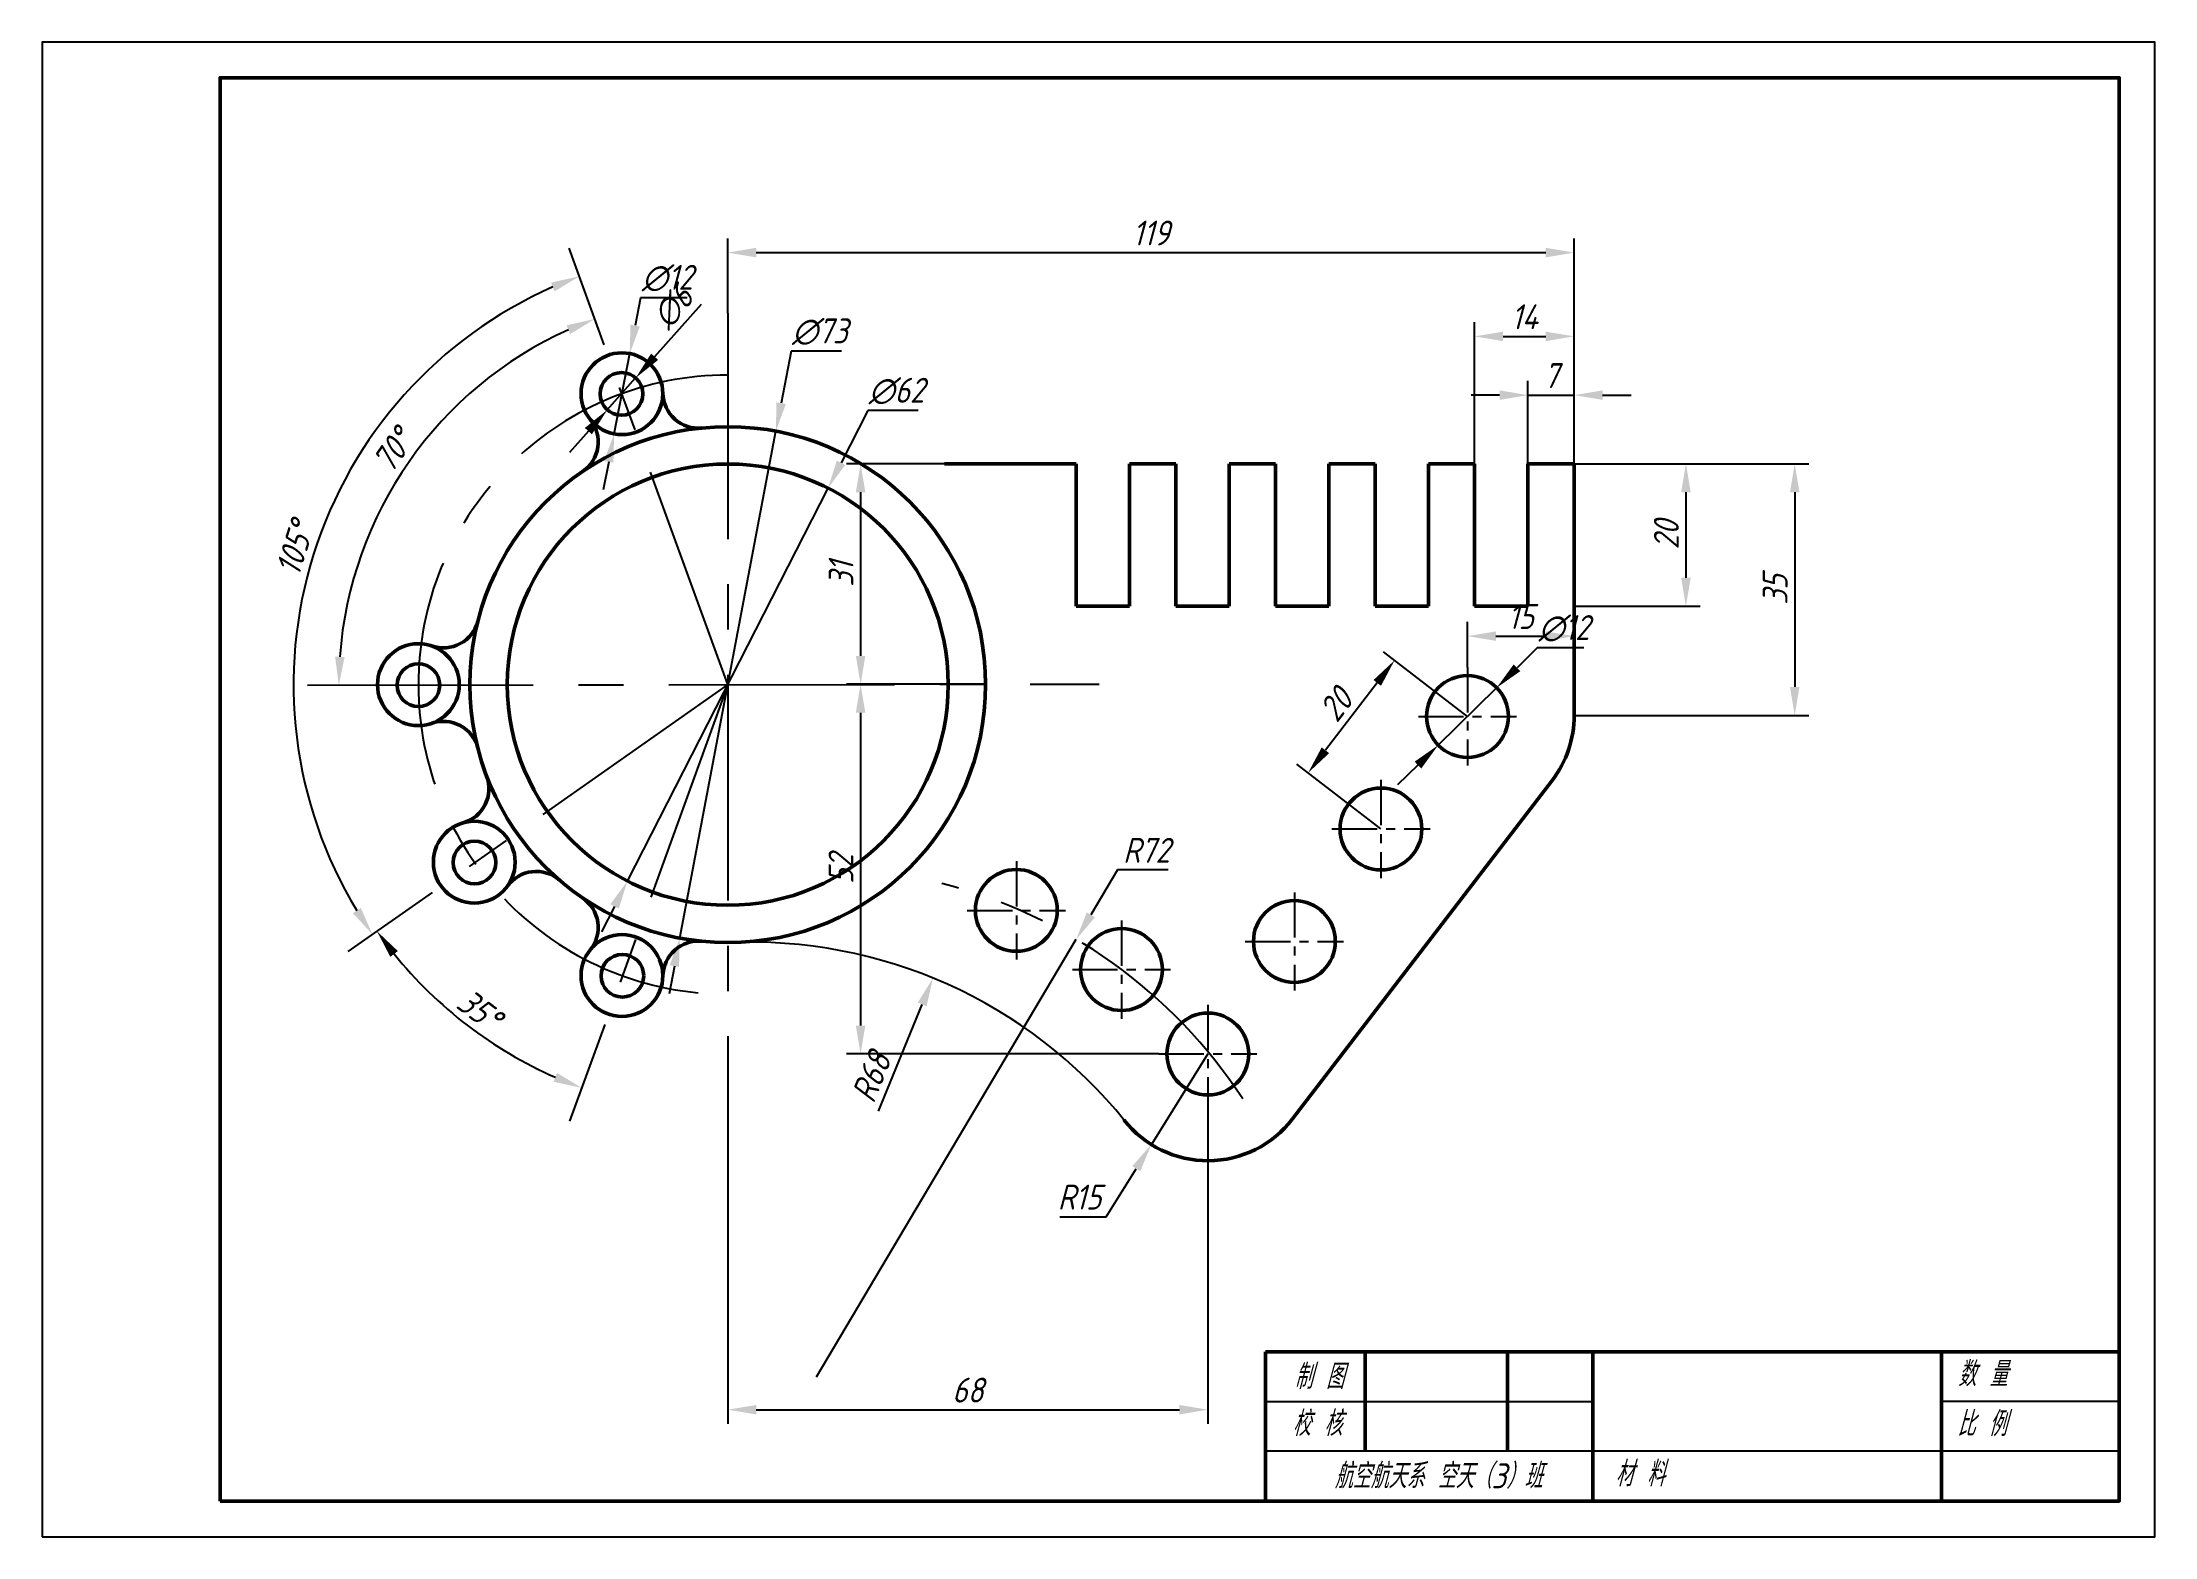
# Model space of a CAD drawing. Header units: millimetres. Extents: x 1 to 2971, y 6 to 1476.
# Drawn here: x 892 to 1189, y 5.6 to 215.6 of the extents above; entities that cross this region are included whole.
import ezdxf

# ---------------------------------------------------------------- set-up
doc = ezdxf.new("R2010")
doc.units = ezdxf.units.MM
doc.linetypes.add('CENTER', pattern=[50.8, 31.75, -6.35, 6.35, -6.35])
for name, color, linetype, lineweight in [('尺寸标注', 7, 'Continuous', 25), ('文字标注', 7, 'Continuous', 25), ('点画线', 1, 'CENTER', 25), ('粗实线', 7, 'Continuous', 50), ('细实线', 3, 'Continuous', 25)]:
    doc.layers.add(name, color=color, linetype=linetype, lineweight=lineweight)
doc.styles.add('国标汉字', font='gbeitc.shx', dxfattribs={"height": 3.5, "bigfont": 'gbcbig.shx'})

msp = doc.modelspace()

# ---------------------------------------------------------------- texts
at = {"layer": '尺寸标注', "char_height": 3.5, "attachment_point": 5, "style": '国标汉字'}
for s, insert in [('119', (1047.85, 188.84)), ('∅12', (979.86, 182.5)), ('14', (1100.35, 177.07)), ('∅73', (1001.3, 174.97)), ('7', (1104.1, 168.81)), ('∅62', (1012.08, 166.63)), ('15', (1099.85, 134.95)), ('∅12', (1105.93, 133.29)), ('R72', (1047.21, 102.1)), ('R15', (1037.8, 53.37)), ('68', (1022.1, 26.25))]:
    msp.add_mtext(s, dxfattribs=dict(at, insert=insert))
for s, insert, rotation in [('∅6', (980.62, 178.47), 48.296), ('70°', (941.28, 158.28), 55.0428), ('105°', (927.48, 144.52), 72.5428), ('20', (1120.31, 146.42), 90), ('31', (1004.28, 140.92), 90), ('35', (1135.6, 138.74), 90), ('20', (1073.84, 122.57), 52.4205), ('52', (1004.27, 99.46), 90), ('35°', (953.4, 79.69), 322.5856), ('R68', (1008.53, 70.23), 67.746)]:
    msp.add_mtext(s, dxfattribs=dict(at, insert=insert, rotation=rotation))
at = {"layer": '文字标注', "style": '国标汉字'}
for s, p in [('制 图', (1068.01, 26.41)), ('数 量', (1161.29, 26.76)), ('校 核', (1067.74, 19.81)), ('比 例', (1161.18, 19.77)), ('航空航天系 空天（3）班', (1073.64, 12.45)), ('材 料', (1113.12, 12.74))]:
    msp.add_text(s, height=3.5, dxfattribs=at).set_placement(p)

# ---------------------------------------------------------------- linework, layer by layer
at = {"layer": '尺寸标注'}
for p, q in [((988.35, 177.58), (988.35, 188.09)), ((1107.35, 156.42), (1107.35, 188.09)), ((992.35, 186.09), (1103.35, 186.09)), ((976.09, 179.75), (975.33, 175.83)), ((982.63, 179.75), (976.09, 179.75)), ((984.63, 178.82), (978.07, 171.46)), ((1093.35, 156.42), (1093.35, 176.32)), ((1107.35, 156.42), (1107.35, 176.32)), ((1097.35, 174.32), (1103.35, 174.32)), ((972.37, 160.61), (974.57, 171.9)), ((997.24, 172.22), (995.85, 164.92)), ((1004.36, 172.22), (997.24, 172.22)), ((971.41, 163.99), (975.4, 168.47)), ((1100.85, 156.42), (1100.85, 168.06)), ((1107.35, 156.42), (1107.35, 168.06)), ((1008.02, 163.88), (1004.27, 156.55)), ((1015.14, 163.88), (1008.02, 163.88)), ((1096.85, 166.06), (1092.85, 166.06)), ((1100.85, 166.06), (1107.35, 166.06)), ((1111.35, 166.06), (1115.35, 166.06)), ((968.75, 161.01), (966.09, 158.02)), ((981.59, 89.77), (995.11, 160.99)), ((971.61, 156.68), (970.85, 152.76)), ((1007.06, 156.42), (1005.03, 156.42)), ((1018.82, 156.42), (1007.06, 156.42)), ((1107.35, 156.42), (1125.06, 156.42)), ((1107.35, 156.42), (1140.35, 156.42)), ((974.24, 97.77), (1002.45, 152.99)), ((1007.03, 152.42), (1007.03, 129.41)), ((1123.06, 152.42), (1123.06, 140.41)), ((1138.35, 152.42), (1138.35, 125.05)), ((1092.35, 127.81), (1092.35, 134.2)), ((1107.35, 136.41), (1125.06, 136.41)), ((1107.35, 127.81), (1107.35, 134.2)), ((1096.35, 132.2), (1103.35, 132.2)), ((1092.35, 120.91), (1080.52, 130.01)), ((1102.16, 130.54), (1099.31, 127.74)), ((1108.7, 130.54), (1102.16, 130.54)), ((1024.6, 125.43), (1005.02, 125.43)), ((1007.02, 125.41), (1009.03, 125.41)), ((1079.66, 125.62), (1072.38, 116.15)), ((1088.24, 116.88), (1096.45, 124.94)), ((1007.02, 121.43), (1007.02, 77.48)), ((1107.35, 121.05), (1140.35, 121.05)), ((1080.18, 105.1), (1068.35, 114.2)), ((1085.39, 114.08), (1082.53, 111.28)), ((1043.15, 99.35), (1039.4, 93.03)), ((1050.27, 99.35), (1043.15, 99.35)), ((972.43, 94.21), (970.61, 90.65)), ((1000.84, 28.13), (1037.35, 89.6)), ((980.84, 85.84), (980.1, 81.91)), ((1009.55, 65.46), (1015.68, 80.45)), ((988.35, 73.18), (988.35, 21.5)), ((1048.95, 73.48), (1005.02, 73.48)), ((1055.85, 73.48), (1047.9, 60.76)), ((1055.85, 67.73), (1055.85, 21.5)), ((1041.57, 50.62), (1045.78, 57.36)), ((1035.03, 50.62), (1041.57, 50.62)), ((992.35, 23.5), (1051.85, 23.5))]:
    msp.add_line(p, q, dxfattribs=at)
for centre, radius, start, end in [((988.35, 125.38), 61.05, 113.7546, 211.331), ((988.35, 125.38), 54.68, 114.1925, 175.8931), ((991.64, 21.68), 67.5, 38.8926, 92.7923), ((988.35, 125.38), 60.27, 218.8887, 246.2825)]:
    msp.add_arc(centre, radius, start, end, dxfattribs=at)
for points in [[(992.35, 186.76), (992.35, 185.42), (988.35, 186.09)], [(1103.35, 186.76), (1103.35, 185.42), (1107.35, 186.09)], [(963.51, 181.88), (964, 180.64), (967.47, 182.75)], [(965.69, 175.87), (966.19, 174.64), (969.65, 176.76)], [(974.67, 175.95), (975.98, 175.7), (974.57, 171.9)], [(1097.35, 174.98), (1097.35, 173.65), (1093.35, 174.32)], [(1103.35, 174.98), (1103.35, 173.65), (1107.35, 174.32)], [(977.57, 171.9), (978.56, 171.02), (975.4, 168.47)], [(1096.85, 166.73), (1096.85, 165.39), (1100.85, 166.06)], [(1111.35, 166.73), (1111.35, 165.39), (1107.35, 166.06)], [(968.25, 161.45), (969.25, 160.56), (971.41, 163.99)], [(995.2, 165.05), (996.51, 164.8), (995.11, 160.99)], [(970.96, 156.81), (972.27, 156.56), (972.37, 160.61)], [(1003.68, 156.85), (1004.86, 156.24), (1002.45, 152.99)], [(1006.36, 152.42), (1007.69, 152.42), (1007.03, 156.42)], [(1122.39, 152.42), (1123.73, 152.42), (1123.06, 156.42)], [(1137.69, 152.42), (1139.02, 152.42), (1138.35, 156.42)], [(1122.39, 140.41), (1123.73, 140.41), (1123.06, 136.41)], [(1096.35, 132.86), (1096.35, 131.53), (1092.35, 132.2)], [(1103.35, 132.86), (1103.35, 131.53), (1107.35, 132.2)], [(934.48, 129.27), (933.14, 129.32), (933.67, 125.3)], [(1006.36, 129.41), (1007.69, 129.41), (1007.03, 125.41)], [(1079.14, 126.03), (1080.19, 125.22), (1082.1, 128.8)], [(1098.84, 128.22), (1099.77, 127.27), (1096.45, 124.94)], [(1006.35, 121.43), (1007.69, 121.43), (1007.02, 125.43)], [(1137.69, 125.05), (1139.02, 125.05), (1138.35, 121.05)], [(1071.85, 116.56), (1072.9, 115.75), (1069.94, 112.98)], [(1084.92, 114.56), (1085.86, 113.61), (1088.24, 116.88)], [(971.83, 94.51), (973.02, 93.91), (974.24, 97.77)], [(936.76, 94), (935.64, 93.27), (938.39, 90.29)], [(1038.82, 93.38), (1039.97, 92.69), (1037.35, 89.6)], [(940.9, 87.14), (941.97, 87.94), (939.03, 90.73)], [(980.19, 85.96), (981.5, 85.71), (981.59, 89.77)], [(1015.07, 80.7), (1016.3, 80.2), (1017.2, 84.15)], [(1006.35, 77.48), (1007.69, 77.48), (1007.02, 73.48)], [(964.35, 70.82), (963.86, 69.58), (967.82, 68.71)], [(1045.22, 57.72), (1046.35, 57.01), (1047.9, 60.76)], [(992.35, 24.16), (992.35, 22.83), (988.35, 23.5)], [(1051.85, 24.16), (1051.85, 22.83), (1055.85, 23.5)]]:
    msp.add_solid(points, dxfattribs=at)
at = {"layer": '点画线'}
for p, q in [((988.35, 125.38), (966.03, 186.69)), ((988.35, 177.58), (988.35, 73.18)), ((929.25, 125.29), (1040.55, 125.46)), ((988.35, 125.38), (934.95, 87.87)), ((988.35, 125.38), (966.12, 64.03))]:
    msp.add_line(p, q, dxfattribs=at)
at = {"layer": '点画线', "ltscale": 0.2}
for p, q in [((1092.35, 127.81), (1092.35, 114.01)), ((1085.45, 120.91), (1099.25, 120.91)), ((1080.18, 112), (1080.18, 98.2)), ((1073.28, 105.1), (1087.08, 105.1)), ((1028.92, 100.56), (1028.92, 86.76)), ((1068.01, 96.19), (1068.01, 82.39)), ((1022.02, 93.66), (1035.82, 93.66)), ((1043.71, 92.24), (1043.71, 78.44)), ((1061.11, 89.29), (1074.91, 89.29)), ((1036.81, 85.34), (1050.61, 85.34)), ((1055.85, 80.38), (1055.85, 66.58)), ((1048.95, 73.48), (1062.75, 73.48))]:
    msp.add_line(p, q, dxfattribs=at)
at = {"layer": '点画线'}
for centre, radius, start, end in [((988.35, 125.38), 43.5, 90, 264.4903), ((1000.84, 28.13), 71.5, 33.082, 75.7575)]:
    msp.add_arc(centre, radius, start, end, dxfattribs=at)
at = {"layer": '粗实线'}
for p, q in [((1037.35, 156.42), (1018.82, 156.42)), ((1037.35, 136.41), (1037.35, 156.42)), ((1044.85, 156.42), (1044.85, 136.41)), ((1044.85, 156.42), (1051.35, 156.42)), ((1051.35, 136.41), (1051.35, 156.42)), ((1058.85, 156.42), (1058.85, 136.41)), ((1058.85, 156.42), (1065.35, 156.42)), ((1065.35, 136.41), (1065.35, 156.42)), ((1072.85, 156.42), (1072.85, 136.41)), ((1072.85, 156.42), (1079.35, 156.42)), ((1079.35, 136.41), (1079.35, 156.42)), ((1086.85, 156.42), (1086.85, 136.41)), ((1086.85, 156.42), (1093.35, 156.42)), ((1093.35, 136.41), (1093.35, 156.42)), ((1100.85, 156.42), (1100.85, 136.41)), ((1100.85, 156.42), (1107.35, 156.42)), ((1107.35, 156.42), (1107.35, 120.92)), ((1037.35, 136.41), (1044.85, 136.41)), ((1051.35, 136.41), (1058.85, 136.41)), ((1065.35, 136.41), (1072.85, 136.41)), ((1079.35, 136.41), (1086.85, 136.41)), ((1093.35, 136.41), (1100.85, 136.41)), ((1104.25, 111.92), (1067.75, 64.35)), ((1183.97, 31.65), (1063.97, 31.65)), ((1063.97, 31.65), (1063.97, 10.65)), ((1077.97, 17.65), (1077.97, 31.65)), ((1097.97, 17.65), (1097.97, 31.65)), ((1109.97, 10.65), (1109.97, 31.65)), ((1158.97, 10.65), (1158.97, 31.65))]:
    msp.add_line(p, q, dxfattribs=at)
msp.add_lwpolyline([(916.97, 10.65), (1183.97, 10.65), (1183.97, 210.65), (916.97, 210.65)], close=True, dxfattribs=at)
for centre, radius in [((973.47, 166.26), 5.75), ((973.41, 166.23), 3), ((988.35, 125.38), 36.25), ((988.35, 125.38), 31), ((944.85, 125.38), 5.75), ((944.85, 125.31), 3), ((1092.35, 120.91), 5.75), ((1080.18, 105.1), 5.75), ((952.71, 100.43), 5.75), ((952.75, 100.38), 3), ((1028.92, 93.66), 5.75), ((1068.01, 89.29), 5.75), ((973.47, 84.5), 5.75), ((1043.71, 85.34), 5.75), ((973.53, 84.48), 3), ((1055.85, 73.48), 5.75)]:
    msp.add_circle(centre, radius, dxfattribs=at)
for centre, radius, start, end in [((984.22, 166.42), 5, 180.8858, 275.745), ((965.13, 159.47), 5, 304.255, 39.1142), ((948.37, 135.54), 5, 250.8858, 345.745), ((948.37, 115.22), 5, 14.255, 109.1142), ((1092.35, 121.05), 15, 322.5038, 0), ((949.77, 110.77), 5, 285.8858, 20.745), ((961.42, 94.13), 5, 49.255, 144.1142), ((965.13, 91.28), 5, 320.8858, 55.745), ((984.22, 84.34), 5, 84.255, 179.1142), ((1055.85, 73.48), 15, 218.1521, 322.5038)]:
    msp.add_arc(centre, radius, start, end, dxfattribs=at)
at = {"layer": '细实线'}
for p, q in [((1063.97, 24.65), (1109.97, 24.65)), ((1183.97, 24.65), (1158.97, 24.65)), ((1183.97, 17.65), (1063.97, 17.65))]:
    msp.add_line(p, q, dxfattribs=at)
msp.add_lwpolyline([(891.97, 5.65), (1188.97, 5.65), (1188.97, 215.65), (891.97, 215.65)], close=True, dxfattribs=at)

msp.set_redraw_order([(e.dxf.handle, doc.entitydb.next_handle()) for e in msp.query("TEXT MTEXT ATTDEF DIMENSION ARC_DIMENSION")])  # texts and dimensions are drawn at this point

doc.saveas('drawing.dxf')
